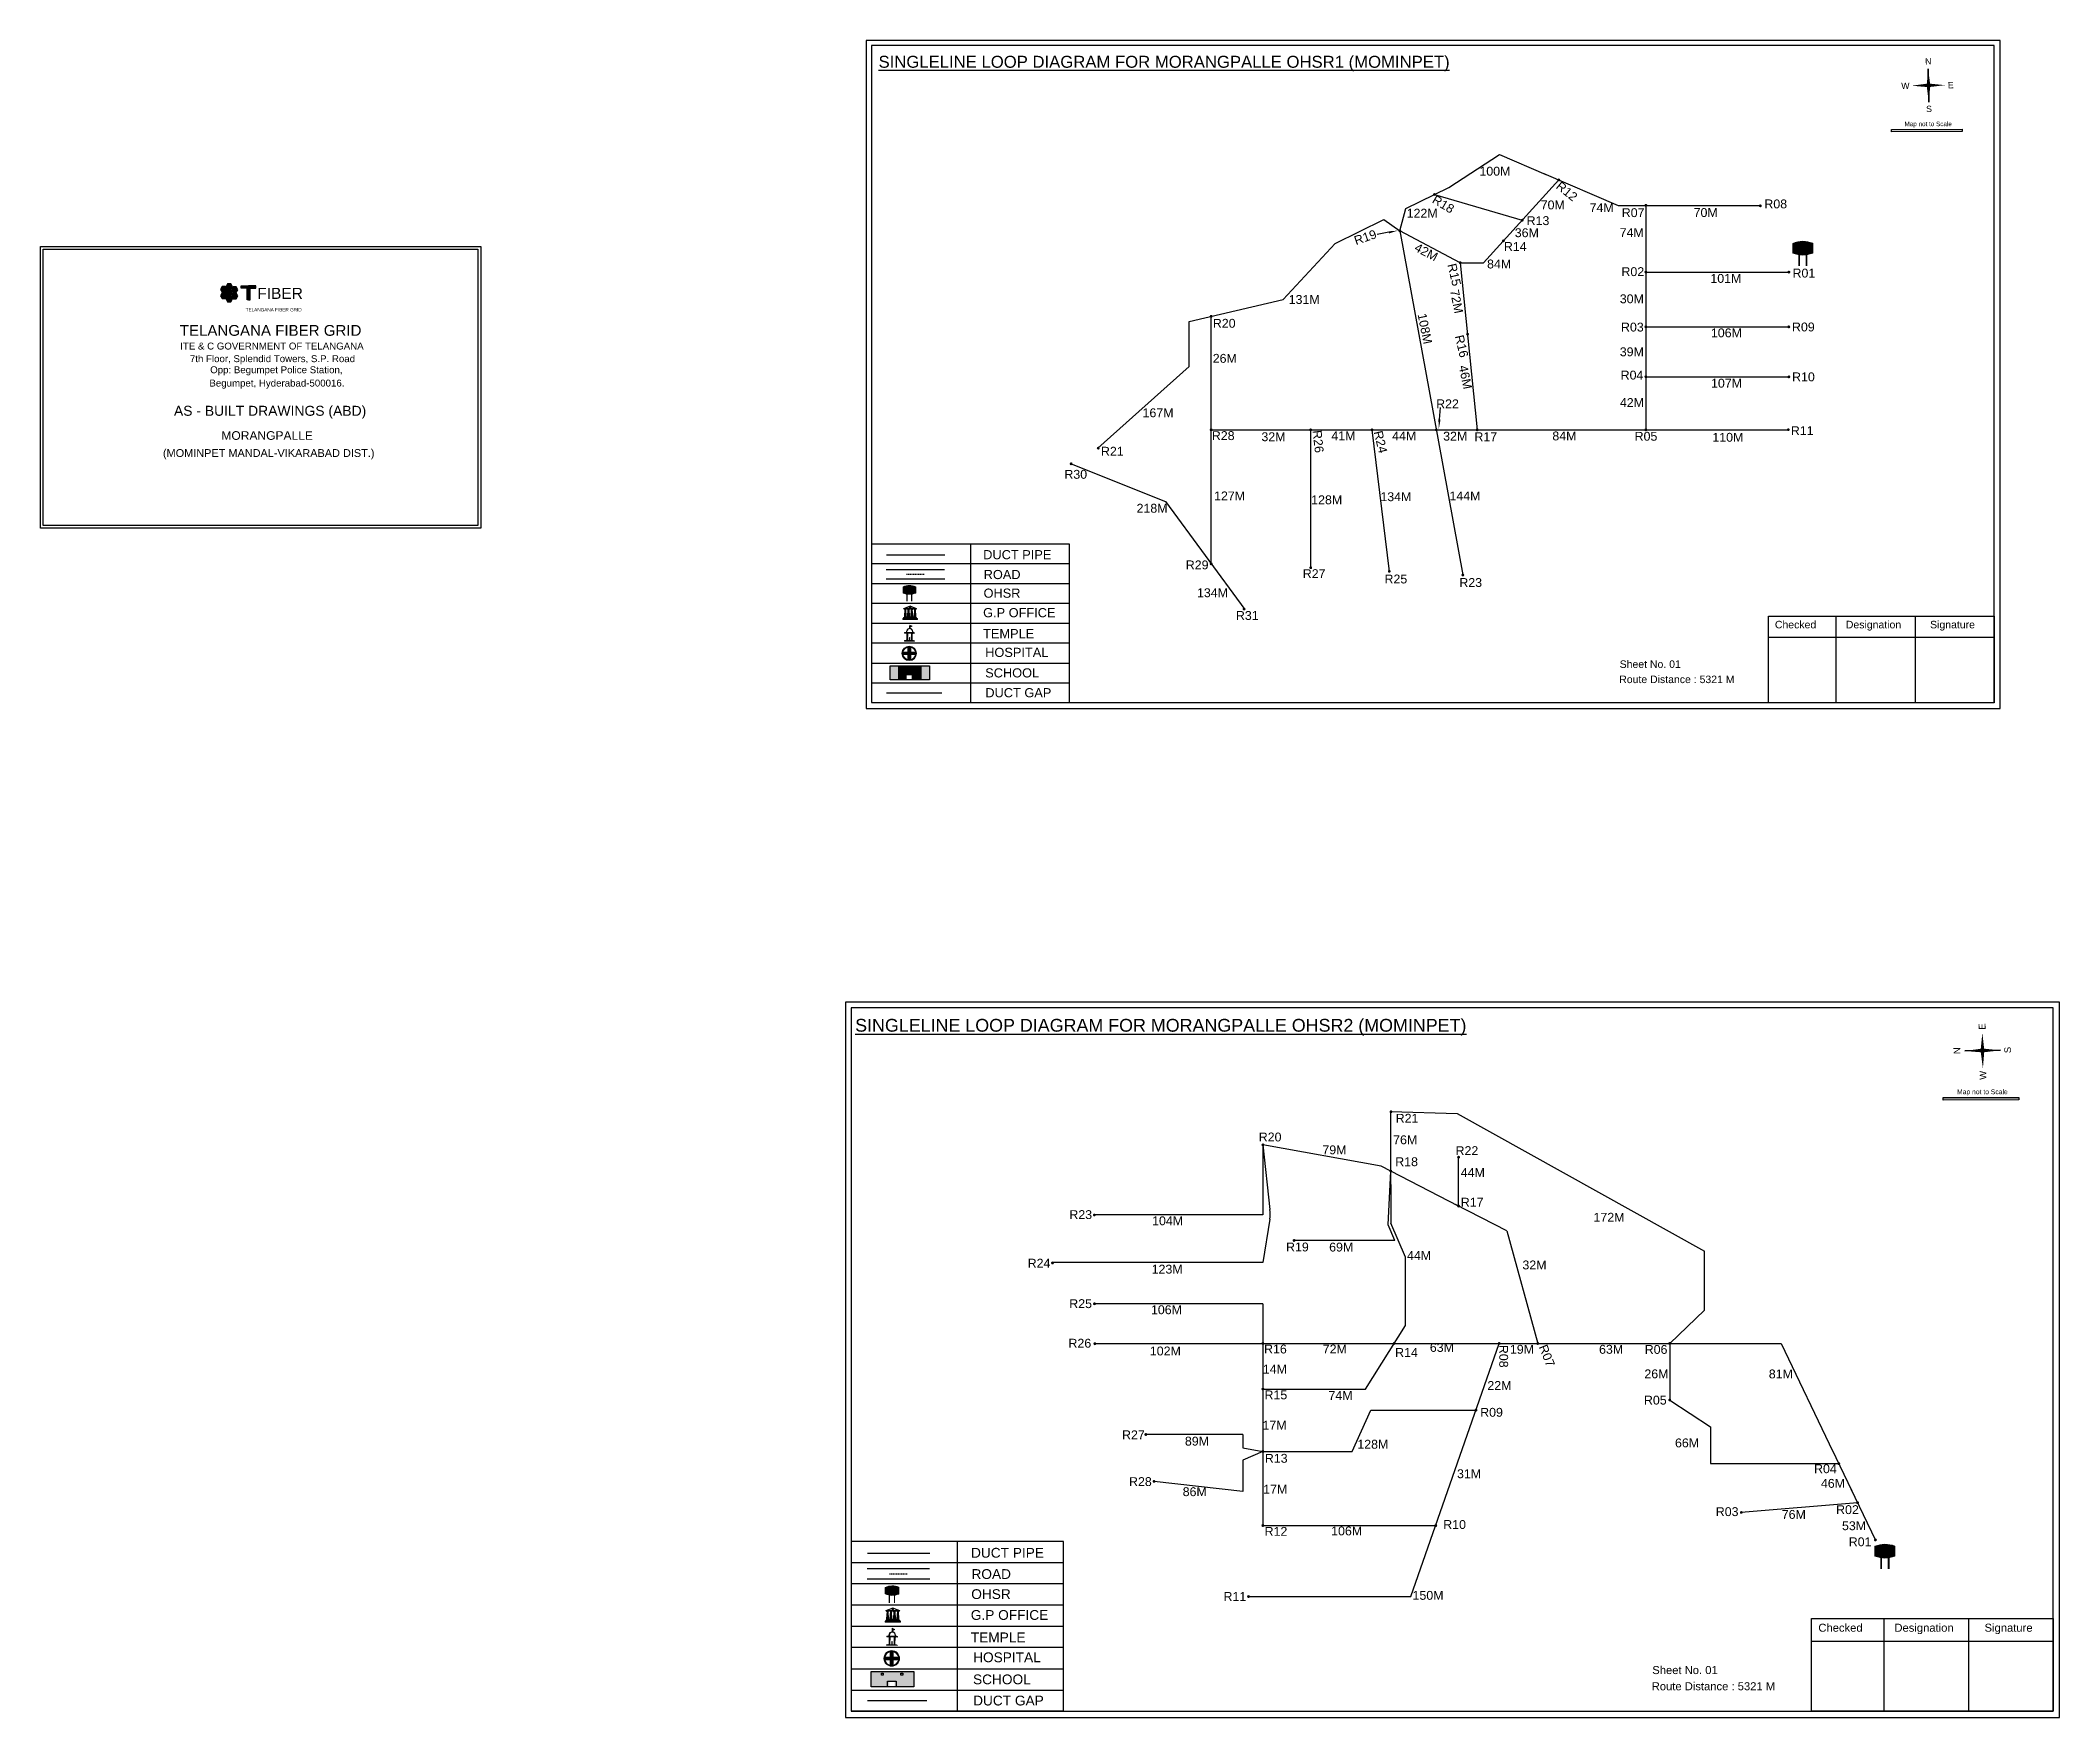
# Model space of a CAD drawing. Header units: inches. Extents: x 857 to 9621, y 2149 to 3662.
# Drawn here: x 857 to 2678, y 2149 to 3662 of the extents above; entities that cross this region are included whole.
import ezdxf
from ezdxf.enums import TextEntityAlignment as Align

# ---------------------------------------------------------------- set-up
doc = ezdxf.new("R2010")
doc.units = ezdxf.units.IN
doc.header["$MEASUREMENT"] = 0
doc.linetypes.add('DASHEDX2', pattern=[1.5, 1, -0.5])
for name, color, linetype in [('Asbuilt_title', 7, 'Continuous'), ('LANDMARK', 7, 'Continuous'), ('OHT', 7, 'Continuous'), ('pipe line', 5, 'Continuous'), ('ROW', 5, 'Continuous')]:
    doc.layers.add(name, color=color, linetype=linetype)
doc.styles.add('200', font='swisse.ttf')
doc.styles.get("Standard").update_dxf_attribs({"font": 'arial.ttf'})

msp = doc.modelspace()

# ---------------------------------------------------------------- texts
at = {"color": 242, "true_color": 0xcd2027}
for s, height, p in [('%%USINGLELINE LOOP DIAGRAM FOR MORANGPALLE OHSR1 (MOMINPET)', 10.773, (1612.6, 3637.1)), ('%%USINGLELINE LOOP DIAGRAM FOR MORANGPALLE OHSR2 (MOMINPET)', 11.531, (1591.5, 2767.7))]:
    msp.add_text(s, height=height, dxfattribs=at).set_placement(p)
for s, height, rotation, p in [('N', 5.69, 1.0063, (2556.5, 3640)), ('E', 5.69, 1.0063, (2577, 3618.6)), ('W', 5.69, 1.0063, (2535, 3617.9)), ('S', 5.69, 1.0063, (2557.4, 3597.1)), ('R12', 8, 320.9398, (2222.9, 3529)), ('R18', 8, 329.3303, (2111.1, 3515.8)), ('R19', 8, 19.1, (2043.2, 3477.1)), ('42M', 8, 332.131, (2095.1, 3472.4)), ('R15', 8, 283.3246, (2125.6, 3459.5)), ('72M', 8, 281.4404, (2127.9, 3436.2)), ('108M', 8, 281.4404, (2098.7, 3414.7)), ('R16', 8, 283.3246, (2132.3, 3395)), ('46M', 8, 281.4404, (2135.9, 3367.9)), ('R26', 8, 275.9131, (2004.1, 3309.8)), ('R24', 8, 283.6585, (2059.1, 3308.6)), ('E', 6.09, 91.0063, (2611, 2769.5)), ('N', 6.09, 91.0063, (2588.2, 2747.5)), ('S', 6.09, 91.0063, (2634, 2748.4)), ('W', 6.09, 91.0063, (2611.8, 2724.4)), ('R08', 8, 270, (2172.4, 2485.2)), ('R07', 8, 291.6982, (2207.9, 2483.5))]:
    msp.add_text(s, height=height, rotation=rotation).set_placement(p)
for s, height, p in [('Map not to Scale', 4.071, (2537.9, 3584.4)), ('100M', 8, (2154.5, 3539.8)), ('70M', 8, (2209.8, 3509.4)), ('74M', 8, (2253.9, 3506.9)), ('R08', 8, (2411.5, 3510.3)), ('122M', 8, (2088.9, 3501.9)), ('R13', 8, (2197.1, 3495.2)), ('R07', 8, (2282.9, 3502.4)), ('70M', 8, (2347.7, 3502.5)), ('R14', 8, (2176.6, 3471.9)), ('36M', 8, (2186.4, 3484.3)), ('74M', 8, (2281, 3484.4)), ('84M', 8, (2161.4, 3456.1)), ('R02', 8, (2282.6, 3449.2)), ('101M', 8, (2362.8, 3443.1)), ('R01', 8, (2436.9, 3447.9)), ('131M', 8, (1982.5, 3424.1)), ('30M', 8, (2281.1, 3424.7)), ('R20', 8, (1914.1, 3402.6)), ('R03', 8, (2282.2, 3399.2)), ('R09', 8, (2436.4, 3399.3)), ('106M', 8, (2363.3, 3394)), ('26M', 8, (1914, 3371)), ('39M', 8, (2281.1, 3376.9)), ('R04', 8, (2281.9, 3355.9)), ('107M', 8, (2363.4, 3348.6)), ('R10', 8, (2436.5, 3354.3)), ('R22', 8, (2115.5, 3330)), ('42M', 8, (2281.2, 3331.1)), ('167M', 8, (1850.7, 3321.9)), ('R28', 8, (1913.2, 3301.3)), ('32M', 8, (1957.9, 3300.3)), ('41M', 8, (2021, 3301.2)), ('44M', 8, (2075.8, 3301)), ('32M', 8, (2121.8, 3300.8)), ('R17', 8, (2150, 3300.3)), ('84M', 8, (2220.3, 3301)), ('R05', 8, (2294.5, 3300.7)), ('110M', 8, (2364.6, 3299.8)), ('R11', 8, (2435.4, 3305.8)), ('R21', 8, (1813.2, 3287.2)), ('R30', 8, (1780.2, 3266.4)), ('218M', 8, (1845.3, 3235.8)), ('127M', 8, (1915.2, 3246.9)), ('128M', 8, (2002.8, 3243.4)), ('134M', 8, (2065.2, 3246.2)), ('144M', 8, (2127.5, 3246.9)), ('DUCT PIPE', 8.25, (1707, 3193.8)), ('R29', 8, (1889.7, 3184.7)), ('ROAD ', 8.25, (1707.4, 3175.9)), ('R27', 8, (1995.2, 3176.8)), ('R25', 8, (2068.9, 3172)), ('R23', 8, (2136.4, 3168.8)), ('OHSR', 8.25, (1707.3, 3159.1)), ('134M', 8, (1899.8, 3159.6)), ('G.P OFFICE', 8.25, (1706.9, 3141.5)), ('R31', 8, (1934.9, 3139.1)), ('Checked', 6.76, (2421, 3131.5)), ('Designation', 6.764, (2485, 3131.5)), ('Signature', 6.76, (2561, 3131.5)), ('TEMPLE', 8.25, (1706.9, 3122.6)), ('HOSPITAL', 8.25, (1708.8, 3105.7)), ('Sheet No. 01', 6.764, (2281, 3095.8)), ('SCHOOL', 8.25, (1708.8, 3087.2)), ('Route Distance : 5321 M', 6.764, (2280.6, 3082.1)), ('DUCT GAP', 8.25, (1708.9, 3069.3)), ('Map not to Scale', 4.357, (2585.3, 2711.3)), ('R21', 8, (2079, 2685.6)), ('R20', 8, (1955.5, 2668.7)), ('79M', 8, (2012.9, 2657.1)), ('76M', 8, (2076.7, 2666.2)), ('R22', 8, (2133, 2656.4)), ('R18', 8, (2078.6, 2646.4)), ('44M', 8, (2137.7, 2636.7)), ('R23', 8, (1784.7, 2598.7)), ('R17', 8, (2137.7, 2609.9)), ('172M', 8, (2257.4, 2596.3)), ('104M', 8, (1859.3, 2593.1)), ('R19', 8, (1980.1, 2569.5)), ('69M', 8, (2019, 2569.4)), ('44M', 8, (2089.2, 2561.8)), ('R24', 8, (1747.1, 2554.9)), ('123M', 8, (1858.9, 2549.5)), ('32M', 8, (2193.3, 2553.3)), ('R25', 8, (1784.6, 2518.4)), ('106M', 8, (1858.3, 2512.9)), ('R26', 8, (1783.9, 2482.7)), ('102M', 8, (1857.3, 2475.7)), ('R16', 8, (1960.3, 2477.5)), ('72M', 8, (2013.2, 2477.5)), ('R14', 8, (2078.5, 2474.4)), ('63M', 8, (2109.8, 2478.9)), ('19M', 8, (2182, 2477.2)), ('63M', 8, (2262.4, 2477.2)), ('R06', 8, (2303.6, 2477.1)), ('14M', 8, (1959.2, 2459.4)), ('26M', 8, (2303.3, 2455.1)), ('81M', 8, (2415.5, 2455)), ('R15', 8, (1960.7, 2436.1)), ('74M', 8, (2018.4, 2435.6)), ('22M', 8, (2161.7, 2444.6)), ('R09', 8, (2155.2, 2420.4)), ('R05', 8, (2302.9, 2431.4)), ('R27', 8, (1832.2, 2400.1)), ('17M', 8, (1958.9, 2408.8)), ('89M', 8, (1888.9, 2394.4)), ('R13', 8, (1961, 2378.9)), ('128M', 8, (2044.4, 2391.6)), ('66M', 8, (2330.9, 2392.8)), ('31M', 8, (2134.3, 2365)), ('R04', 8, (2456.3, 2369.5)), ('R28', 8, (1838.5, 2357.9)), ('86M', 8, (1886.9, 2348.8)), ('17M', 8, (1959.5, 2351)), ('46M', 8, (2462.5, 2356.3)), ('R03', 8, (2367.7, 2330.8)), ('76M', 8, (2427.2, 2328.3)), ('R02', 8, (2476.2, 2332.6)), ('R12', 8, (1960.8, 2313)), ('106M', 8, (2020.8, 2313.4)), ('R10', 8, (2121.9, 2319.2)), ('53M', 8, (2481.5, 2318.1)), ('DUCT PIPE', 8.83, (1696, 2293.3)), ('R01', 8, (2487.6, 2303.6)), ('ROAD ', 8.83, (1696.4, 2274.1)), ('OHSR', 8.83, (1696.2, 2256)), ('R11', 8, (1923.7, 2254.3)), ('150M', 8, (2094.2, 2255.3)), ('G.P OFFICE', 8.83, (1695.8, 2237.2)), ('TEMPLE', 8.83, (1695.8, 2217)), ('Checked', 7.24, (2460.2, 2226.5)), ('Designation', 7.24, (2528.8, 2226.5)), ('Signature', 7.24, (2610.1, 2226.5)), ('HOSPITAL', 8.83, (1697.9, 2199)), ('SCHOOL', 8.83, (1697.8, 2179.1)), ('Sheet No. 01', 7.24, (2310.4, 2188.3)), ('DUCT GAP', 8.83, (1697.9, 2160)), ('Route Distance : 5321 M', 7.24, (2309.9, 2173.7))]:
    msp.add_text(s, height=height).set_placement(p)
at = {"color": 18, "true_color": 0x000000}
msp.add_text('FIBER', height=10, dxfattribs=at).set_placement((1052.3, 3428.6))
at = {"color": 252, "true_color": 0x939598}
msp.add_text('TELANGANA FIBER GRID', height=3, dxfattribs=at).set_placement((1041.8, 3417.3))
at = {"layer": 'ROW', "color": 5, "style": '200'}
for s, height, p in [(' TELANGANA FIBER GRID', 9.728, (1062.4, 3400.2)), ('ITE & C GOVERNMENT OF TELANGANA', 6.25, (1065.5, 3386.1)), ('7th Floor, Splendid Towers, S.P. Road', 6.25, (1066, 3374.7)), ('Begumpet, Hyderabad-500016.', 6.25, (1070, 3352.7)), ('Opp: Begumpet Police Station,', 6.25, (1069.5, 3364.7))]:
    msp.add_text(s, height=height, dxfattribs=at).set_placement(p, align=Align.MIDDLE_CENTER)
at = {"layer": 'ROW', "color": 6, "style": '200'}
msp.add_text('AS - BUILT DRAWINGS (ABD) ', height=8.975, dxfattribs=at).set_placement((1065.6, 3327.7), align=Align.MIDDLE_CENTER)
at = {"layer": 'ROW', "color": 1, "style": '200'}
for s, height, p in [('MORANGPALLE', 7.762, (1061.2, 3305.4)), ('(MOMINPET MANDAL-VIKARABAD DIST.)', 7.043, (1062.6, 3289.6))]:
    msp.add_text(s, height=height, dxfattribs=at).set_placement(p, align=Align.MIDDLE_CENTER)

# ---------------------------------------------------------------- blocks, each defined once
blk = doc.blocks.new('OHT')
at = {"linetype": 'Continuous', "lineweight": 0, "true_color": 0x0ffffc}
blk.add_hatch(color=4, dxfattribs=at).paths.add_polyline_path([(0.012, 1), (0, 1, 0.101323), (-0.4, 0.916), (-0.4, 0.525, 0.194075), (0.399, 0.521), (0.399, 0.921, 0.097877)])
at = {"color": 4, "linetype": 'Continuous', "lineweight": 0, "true_color": 0x0ffffc, "flags": 128}
for points in [[(-0.4, 0.525), (-0.4, 0.916)], [(0.399, 0.521), (0.399, 0.921)]]:
    blk.add_lwpolyline(points, dxfattribs=at)
at = {"color": 4, "linetype": 'Continuous', "lineweight": 0, "true_color": 0x0ffffc, "const_width": 0.075, "flags": 128}
for points in [[(-0.15, 0), (-0.15, 0.475)], [(0.15, 0), (0.15, 0.473)]]:
    blk.add_lwpolyline(points, dxfattribs=at)
at = {"color": 4, "linetype": 'Continuous', "lineweight": 0, "true_color": 0x0ffffc}
for centre, radius, start, end in [((0.006, -0.019), 1.019, 67.31091, 113.47108), ((0.004, 1.513), 1.068, 247.76824, 291.70073)]:
    blk.add_arc(centre, radius, start, end, dxfattribs=at)
blk = doc.blocks.new('Government_Office')
at = {"linetype": 'Continuous', "lineweight": 0, "true_color": 0xff0000}
for points in [[(-0.5, 0.05), (0.5, 0.05), (0.5, 0), (-0.5, 0)], [(-0.45, 0.08), (-0.45, 0.12), (0.45, 0.12), (0.45, 0.08)], [(-0.4, 0.14), (-0.4, 0.18), (0.4, 0.18), (0.4, 0.14)]]:
    blk.add_hatch(color=1, dxfattribs=at).paths.add_polyline_path(points)
h = blk.add_hatch(color=1, dxfattribs=at)
h.paths.add_polyline_path([(0.44, 0.72), (0.45, 0.75), (0, 0.93), (-0.45, 0.75), (-0.44, 0.72)])
h.paths.add_polyline_path([(0.36, 0.75), (-0.36, 0.75), (0, 0.9)], flags=16)
h.paths.add_polyline_path([(0, 0.78, -1), (0, 0.87, -1)], flags=0)
h = blk.add_hatch(color=1, dxfattribs=at)
edge = h.paths.add_edge_path()
edge.add_line((-0.27, 0.2), (-0.3, 0.68))
edge.add_line((-0.3, 0.68), (-0.29, 0.68))
edge.add_arc((-0.28, 0.69), 0.0176, 225.304, 441.5659)
edge.add_line((-0.28, 0.7), (-0.39, 0.7))
edge.add_arc((-0.39, 0.69), 0.0176, 98.4341, 314.696)
edge.add_line((-0.38, 0.68), (-0.37, 0.68))
edge.add_line((-0.37, 0.68), (-0.4, 0.2))
edge.add_line((-0.4, 0.2), (-0.27, 0.2))
h = blk.add_hatch(color=1, dxfattribs=at)
edge = h.paths.add_edge_path()
edge.add_line((-0.05, 0.2), (-0.07, 0.68))
edge.add_line((-0.07, 0.68), (-0.07, 0.68))
edge.add_arc((-0.05, 0.69), 0.0176, 225.304, 441.5659)
edge.add_line((-0.05, 0.7), (-0.17, 0.7))
edge.add_arc((-0.17, 0.69), 0.0176, 98.4341, 314.696)
edge.add_line((-0.16, 0.68), (-0.15, 0.68))
edge.add_line((-0.15, 0.68), (-0.18, 0.2))
edge.add_line((-0.18, 0.2), (-0.05, 0.2))
h = blk.add_hatch(color=1, dxfattribs=at)
edge = h.paths.add_edge_path()
edge.add_arc((0, 0.83), 0.0467, 90, 270)
edge.add_arc((0, 0.83), 0.0467, 270, 450)
h = blk.add_hatch(color=1, dxfattribs=at)
edge = h.paths.add_edge_path()
edge.add_line((0.18, 0.2), (0.15, 0.68))
edge.add_line((0.15, 0.68), (0.16, 0.68))
edge.add_arc((0.17, 0.69), 0.0176, 225.304, 441.5659)
edge.add_line((0.17, 0.7), (0.05, 0.7))
edge.add_arc((0.05, 0.69), 0.0176, 98.4341, 314.696)
edge.add_line((0.07, 0.68), (0.07, 0.68))
edge.add_line((0.07, 0.68), (0.05, 0.2))
edge.add_line((0.05, 0.2), (0.18, 0.2))
h = blk.add_hatch(color=1, dxfattribs=at)
edge = h.paths.add_edge_path()
edge.add_line((0.4, 0.2), (0.37, 0.68))
edge.add_line((0.37, 0.68), (0.38, 0.68))
edge.add_arc((0.39, 0.69), 0.0176, 225.304, 441.5659)
edge.add_line((0.4, 0.7), (0.28, 0.7))
edge.add_arc((0.28, 0.69), 0.0176, 98.4341, 314.696)
edge.add_line((0.29, 0.68), (0.3, 0.68))
edge.add_line((0.3, 0.68), (0.27, 0.2))
edge.add_line((0.27, 0.2), (0.4, 0.2))
at = {"color": 1, "linetype": 'Continuous', "lineweight": 0, "true_color": 0xff0000, "flags": 128}
for points in [[(-0.5, 0.05), (0.5, 0.05), (0.5, 0), (-0.5, 0)], [(-0.45, 0.75), (-0.44, 0.72), (0.44, 0.72), (0.45, 0.75), (0, 0.93)], [(-0.45, 0.08), (-0.45, 0.12), (0.45, 0.12), (0.45, 0.08)], [(-0.4, 0.14), (-0.4, 0.18), (0.4, 0.18), (0.4, 0.14)], [(-0.36, 0.75), (0.36, 0.75), (0, 0.9)]]:
    blk.add_lwpolyline(points, close=True, dxfattribs=at)
for points in [[(-0.27, 0.2), (-0.3, 0.68), (-0.29, 0.68, 1.379694), (-0.28, 0.7), (-0.39, 0.7, 1.379694), (-0.38, 0.68), (-0.37, 0.68), (-0.4, 0.2)], [(-0.05, 0.2), (-0.07, 0.68), (-0.07, 0.68, 1.379694), (-0.05, 0.7), (-0.17, 0.7, 1.379694), (-0.16, 0.68), (-0.15, 0.68), (-0.18, 0.2)], [(0, 0.87, 1), (0, 0.78, 1)], [(0.18, 0.2), (0.15, 0.68), (0.16, 0.68, 1.379694), (0.17, 0.7), (0.05, 0.7, 1.379694), (0.07, 0.68), (0.07, 0.68), (0.05, 0.2)], [(0.4, 0.2), (0.37, 0.68), (0.38, 0.68, 1.379694), (0.4, 0.7), (0.28, 0.7, 1.379694), (0.29, 0.68), (0.3, 0.68), (0.27, 0.2)]]:
    blk.add_lwpolyline(points, format="xyb", close=True, dxfattribs=at)
blk = doc.blocks.new('Temple')
at = {"linetype": 'Continuous', "lineweight": 0, "true_color": 0xff0000}
h = blk.add_hatch(color=1, dxfattribs=at)
edge = h.paths.add_edge_path()
edge.add_line((0.17, 0.49), (0.22, 0.49))
edge.add_line((0.22, 0.49), (0.22, 0.5))
edge.add_line((0.22, 0.5), (0.31, 0.5))
edge.add_line((0.31, 0.5), (0.31, 0.53))
edge.add_line((0.31, 0.53), (0.26, 0.53))
edge.add_line((0.26, 0.53), (0.26, 0.54))
edge.add_line((0.26, 0.54), (0.2, 0.54))
edge.add_spline(control_points=[(0.2, 0.54), (0.2, 0.59), (0.19, 0.64), (0.14, 0.74), (0.09, 0.79), (0.03, 0.8), (0.02, 0.81), (0.01, 0.81)], knot_values=[4.712389, 4.712389, 4.712389, 4.712389, 5.278166, 5.278166, 6.117402, 6.117402, 6.223801, 6.223801, 6.223801, 6.223801], degree=3, periodic=0)
edge.add_line((0.01, 0.81), (0.01, 0.79))
edge.add_line((0.01, 0.79), (-0.01, 0.79))
edge.add_line((-0.01, 0.79), (-0.01, 0.81))
edge.add_spline(control_points=[(-0.01, 0.81), (-0.05, 0.8), (-0.1, 0.78), (-0.17, 0.7), (-0.2, 0.63), (-0.2, 0.55), (-0.2, 0.55), (-0.2, 0.54)], knot_values=[6.343965, 6.343965, 6.343965, 6.343965, 6.956638, 6.956638, 7.795874, 7.795874, 7.853982, 7.853982, 7.853982, 7.853982], degree=3, periodic=0)
edge.add_line((-0.2, 0.54), (-0.26, 0.54))
edge.add_line((-0.26, 0.54), (-0.26, 0.53))
edge.add_line((-0.26, 0.53), (-0.31, 0.53))
edge.add_line((-0.31, 0.53), (-0.31, 0.5))
edge.add_line((-0.31, 0.5), (-0.22, 0.5))
edge.add_line((-0.22, 0.5), (-0.22, 0.49))
edge.add_line((-0.22, 0.49), (-0.17, 0.49))
edge.add_line((-0.17, 0.49), (-0.17, 0.07))
edge.add_arc((-0.2, 0.07), 0.03, -90, 0, ccw=False)
edge.add_line((-0.2, 0.04), (-0.26, 0.04))
edge.add_line((-0.26, 0.04), (-0.26, 0.03))
edge.add_line((-0.26, 0.03), (-0.31, 0.03))
edge.add_line((-0.31, 0.03), (-0.31, 0))
edge.add_line((-0.31, 0), (0.31, 0))
edge.add_line((0.31, 0), (0.31, 0.03))
edge.add_line((0.31, 0.03), (0.26, 0.03))
edge.add_line((0.26, 0.03), (0.26, 0.04))
edge.add_line((0.26, 0.04), (0.2, 0.04))
edge.add_arc((0.2, 0.07), 0.03, 180, 270, ccw=False)
edge.add_line((0.17, 0.07), (0.17, 0.49))
h.paths.add_polyline_path([(0.12, 0.07, -0.414214), (0.1, 0.04), (0.05, 0.04), (0.05, 0.03), (-0.05, 0.03), (-0.05, 0.04), (-0.1, 0.04, -0.414214), (-0.12, 0.07), (-0.12, 0.5), (0.12, 0.5)], flags=16)
edge = h.paths.add_edge_path(flags=16)
edge.add_ellipse((0, 0.54), major_axis=(0, 0.242), ratio=0.722808, start_angle=270, end_angle=450, ccw=False)
edge.add_line((0.17, 0.54), (-0.17, 0.54))
h.paths.add_polyline_path([(0.01, 0.23), (0.01, 0.07), (-0.01, 0.07), (-0.01, 0.23)], flags=0)
at = {"linetype": 'Continuous', "lineweight": 0, "true_color": 0xe66000}
blk.add_hatch(color=32, dxfattribs=at).paths.add_polyline_path([(-0.01, 1), (0.15, 0.93), (0, 0.85)])
at = {"linetype": 'Continuous', "lineweight": 0, "true_color": 0xff0000}
h = blk.add_hatch(color=1, dxfattribs=at)
edge = h.paths.add_edge_path()
edge.add_line((0.01, 0.86), (0, 0.85))
edge.add_line((0, 0.85), (0, 0.93))
edge.add_line((0, 0.93), (-0.01, 0.93))
edge.add_line((-0.01, 0.93), (-0.01, 0.81))
edge.add_spline(control_points=[(-0.01, 0.81), (0, 0.81), (0, 0.81), (0.01, 0.81)], knot_values=[6.223801, 6.223801, 6.223801, 6.223801, 6.343965, 6.343965, 6.343965, 6.343965], degree=3, periodic=0)
edge.add_line((0.01, 0.81), (0.01, 0.86))
h = blk.add_hatch(color=1, dxfattribs=at)
edge = h.paths.add_edge_path()
edge.add_line((0.01, 0.79), (0.01, 0.81))
edge.add_spline(control_points=[(0.01, 0.81), (0, 0.81), (0, 0.81), (-0.01, 0.81)], knot_values=[6.223801, 6.223801, 6.223801, 6.223801, 6.343965, 6.343965, 6.343965, 6.343965], degree=3, periodic=0)
edge.add_line((-0.01, 0.81), (-0.01, 0.79))
edge.add_line((-0.01, 0.79), (0.01, 0.79))
at = {"color": 1, "linetype": 'Continuous', "lineweight": 0, "true_color": 0xff0000, "flags": 128}
blk.add_lwpolyline([(0.2, 0.54), (0.26, 0.54), (0.26, 0.53), (0.31, 0.53), (0.31, 0.5), (0.22, 0.5), (0.22, 0.49), (0.17, 0.49), (0.17, 0.07, 0.414214), (0.2, 0.04), (0.26, 0.04), (0.26, 0.03), (0.31, 0.03), (0.31, 0), (-0.31, 0), (-0.31, 0.03), (-0.26, 0.03), (-0.26, 0.04), (-0.2, 0.04, 0.414214), (-0.17, 0.07), (-0.17, 0.49), (-0.22, 0.49), (-0.22, 0.5), (-0.31, 0.5), (-0.31, 0.53), (-0.26, 0.53), (-0.26, 0.54), (-0.2, 0.54)], format="xyb", dxfattribs=at)
blk.add_lwpolyline([(-0.17, 0.54), (0.17, 0.54)], dxfattribs=at)
blk.add_lwpolyline([(0.12, 0.5), (0.12, 0.07, -0.414214), (0.1, 0.04), (0.05, 0.04), (0.05, 0.03), (-0.05, 0.03), (-0.05, 0.04), (-0.1, 0.04, -0.414214), (-0.12, 0.07), (-0.12, 0.5)], format="xyb", close=True, dxfattribs=at)
at = {"color": 32, "linetype": 'Continuous', "lineweight": 0, "true_color": 0xe66000, "flags": 128}
blk.add_lwpolyline([(-0.01, 1), (0.15, 0.93), (0, 0.85), (-0.01, 1)], dxfattribs=at)
at = {"color": 1, "linetype": 'Continuous', "lineweight": 0, "true_color": 0xff0000, "flags": 128}
for points in [[(0.01, 0.93), (-0.01, 0.93), (-0.01, 0.79), (0.01, 0.79)], [(0.01, 0.23), (-0.01, 0.23), (-0.01, 0.07), (0.01, 0.07)]]:
    blk.add_lwpolyline(points, close=True, dxfattribs=at)
at = {"color": 1, "linetype": 'Continuous', "lineweight": 0, "true_color": 0xff0000}
blk.add_ellipse((0, 0.54), major_axis=(0, 0.242), ratio=0.722808, start_param=4.712389, end_param=7.853982, dxfattribs=at)
blk.add_open_spline([(0.2, 0.54), (0.2, 0.59), (0.19, 0.64), (0.14, 0.74), (0.09, 0.79), (-0.02, 0.82), (-0.08, 0.79), (-0.17, 0.7), (-0.2, 0.63), (-0.2, 0.55), (-0.2, 0.55), (-0.2, 0.54)], degree=3, knots=[4.712389, 4.712389, 4.712389, 4.712389, 5.278166, 5.278166, 6.117402, 6.117402, 6.956638, 6.956638, 7.795874, 7.795874, 7.853982, 7.853982, 7.853982, 7.853982], dxfattribs=at)
blk = doc.blocks.new('*U33')
at = {"color": 0, "linetype": 'DASHEDX2', "transparency": 16777216}
blk.add_line((-8.2, 0), (8, 0), dxfattribs=at)
blk = doc.blocks.new('Hospital')
at = {"linetype": 'Continuous', "lineweight": 0, "true_color": 0x000000}
h = blk.add_hatch(color=18, dxfattribs=at)
h.paths.add_polyline_path([(-0.5, 0, 1), (0.5, 0, 1)])
h.paths.add_polyline_path([(0.45, 0, -1), (-0.45, 0, -1)], flags=16)
at = {"linetype": 'Continuous', "true_color": 0xff0000}
blk.add_hatch(color=1, dxfattribs=at).paths.add_polyline_path([(-0.39, 0.08), (-0.08, 0.08), (-0.08, 0.39), (0.08, 0.39), (0.08, 0.08), (0.39, 0.08), (0.39, -0.08), (0.08, -0.08), (0.08, -0.39), (-0.08, -0.39), (-0.08, -0.08), (-0.39, -0.08)])
at = {"color": 1, "linetype": 'Continuous', "true_color": 0xff0000, "flags": 128}
blk.add_lwpolyline([(-0.39, 0.08), (-0.08, 0.08), (-0.08, 0.39), (0.08, 0.39), (0.08, 0.08), (0.39, 0.08), (0.39, -0.08), (0.08, -0.08), (0.08, -0.39), (-0.08, -0.39), (-0.08, -0.08), (-0.39, -0.08)], close=True, dxfattribs=at)
at = {"color": 18, "linetype": 'Continuous', "lineweight": 0, "true_color": 0x000000}
for radius in [0.5, 0.446]:
    blk.add_circle((0, 0), radius, dxfattribs=at)
blk = doc.blocks.new('*U34')
at = {"color": 0, "linetype": 'DASHEDX2', "transparency": 16777216}
blk.add_line((-8.2, 0), (8, 0), dxfattribs=at)

# ---------------------------------------------------------------- hatches: boundary and pattern name
at = {"true_color": 0x0093dd}
h = msp.add_hatch(color=142, dxfattribs=at)
h.dxf.hatch_style = 1
h.paths.add_polyline_path([(2526.2, 3581.5), (2526.2, 3579.4), (2590, 3579.5), (2590, 3581.6)])
at = {"ltscale": 0.5}
h = msp.add_hatch(color=5, dxfattribs=at)
h.dxf.hatch_style = 1
h.paths.add_polyline_path([(2227.5, 3535.9, 1), (2224.8, 3535.9, 1)])
h = msp.add_hatch(color=5, dxfattribs=at)
h.dxf.hatch_style = 1
h.paths.add_polyline_path([(2115.2, 3522.8, 1), (2112.6, 3522.8, 1)])
h = msp.add_hatch(color=5, dxfattribs=at)
h.dxf.hatch_style = 1
h.paths.add_polyline_path([(2194.5, 3499.6, 1), (2191.8, 3499.6, 1)])
h = msp.add_hatch(color=5, dxfattribs=at)
h.dxf.hatch_style = 1
h.paths.add_polyline_path([(2306, 3513, 1), (2303.3, 3513, 1)])
h = msp.add_hatch(color=5, dxfattribs=at)
h.dxf.hatch_style = 1
h.paths.add_polyline_path([(2409.2, 3512.6, 1), (2406.5, 3512.6, 1)])
h = msp.add_hatch(color=5, dxfattribs=at)
h.dxf.hatch_style = 1
h.paths.add_polyline_path([(2084.2, 3489.9, 1), (2081.5, 3489.9, 1)])
h = msp.add_hatch(color=5, dxfattribs=at)
h.dxf.hatch_style = 1
h.paths.add_polyline_path([(2177.5, 3481, 1), (2174.8, 3481, 1)])
h = msp.add_hatch(color=5, dxfattribs=at)
h.dxf.hatch_style = 1
h.paths.add_polyline_path([(2138.6, 3461.3, 1), (2135.9, 3461.3, 1)])
h = msp.add_hatch(color=256)
h.set_gradient(color1=(102, 0, 204), color2=(102, 0, 204), tint=1)
h.paths.add_polyline_path([(1028.4, 3431.7), (1029.8, 3434.1), (1028.4, 3436.6), (1025.5, 3436.6), (1024.1, 3434.2), (1025.5, 3431.7)])
h.paths.add_polyline_path([(1028.4, 3437.2), (1029.8, 3439.6), (1028.4, 3442.1), (1025.5, 3442.1), (1024.1, 3439.7), (1025.5, 3437.2)])
h.paths.add_polyline_path([(1019.2, 3437.2), (1020.6, 3434.7), (1023.5, 3434.7), (1024.9, 3437.2), (1023.5, 3439.7), (1020.6, 3439.7)])
h.paths.add_polyline_path([(1020.6, 3429), (1023.5, 3429), (1024.9, 3431.5), (1023.5, 3434), (1020.6, 3434), (1019.2, 3431.5)])
h.paths.add_polyline_path([(1024.1, 3428.6), (1025.5, 3426.1), (1028.4, 3426.1), (1029.9, 3428.6), (1028.4, 3431.1), (1025.6, 3431.1)])
h.paths.add_polyline_path([(1030.4, 3428.8), (1033.3, 3428.8), (1034.7, 3431.3), (1033.3, 3433.8), (1030.4, 3433.8), (1029, 3431.3)])
h.paths.add_polyline_path([(1033.3, 3439.4), (1030.4, 3439.4), (1029, 3436.9), (1030.4, 3434.4), (1033.3, 3434.4), (1034.7, 3436.9)])
h = msp.add_hatch(color=5, dxfattribs=at)
h.dxf.hatch_style = 1
h.paths.add_polyline_path([(2306, 3452.8, 1), (2303.3, 3452.8, 1)])
h = msp.add_hatch(color=5, dxfattribs=at)
h.dxf.hatch_style = 1
h.paths.add_polyline_path([(2435, 3452.8, 1), (2432.3, 3452.8, 1)])
h = msp.add_hatch(color=256)
h.set_gradient(color1=(102, 0, 204), color2=(102, 0, 204), tint=1)
h.paths.add_polyline_path([(1045.8, 3438.4), (1051, 3438.4), (1051, 3440.5), (1044.5, 3440.5), (1037.9, 3440.5), (1037.9, 3438.4), (1043.2, 3438.4), (1043.2, 3427.9), (1044.5, 3427.9), (1045.8, 3427.9)])
h = msp.add_hatch(color=5, dxfattribs=at)
h.dxf.hatch_style = 1
h.paths.add_polyline_path([(1913.9, 3412.9, 1), (1911.2, 3412.9, 1)])
h = msp.add_hatch(color=5, dxfattribs=at)
h.dxf.hatch_style = 1
h.paths.add_polyline_path([(2145.2, 3396.8, 1), (2142.5, 3396.8, 1)])
h = msp.add_hatch(color=5, dxfattribs=at)
h.dxf.hatch_style = 1
h.paths.add_polyline_path([(2306, 3403.4, 1), (2303.3, 3403.4, 1)])
h = msp.add_hatch(color=5, dxfattribs=at)
h.dxf.hatch_style = 1
h.paths.add_polyline_path([(2434.9, 3403.4, 1), (2432.2, 3403.4, 1)])
h = msp.add_hatch(color=5, dxfattribs=at)
h.dxf.hatch_style = 1
h.paths.add_polyline_path([(2306, 3358.4, 1), (2303.3, 3358.4, 1)])
h = msp.add_hatch(color=5, dxfattribs=at)
h.dxf.hatch_style = 1
h.paths.add_polyline_path([(2435, 3358.3, 1), (2432.3, 3358.3, 1)])
h = msp.add_hatch(color=5, dxfattribs=at)
h.dxf.hatch_style = 1
h.paths.add_polyline_path([(1913.9, 3310.5, 1), (1911.2, 3310.5, 1)])
h = msp.add_hatch(color=5, dxfattribs=at)
h.dxf.hatch_style = 1
h.paths.add_polyline_path([(2003.7, 3310.5, 1), (2001, 3310.5, 1)])
h = msp.add_hatch(color=5, dxfattribs=at)
h.dxf.hatch_style = 1
h.paths.add_polyline_path([(2059, 3310.5, 1), (2056.3, 3310.5, 1)])
h = msp.add_hatch(color=5, dxfattribs=at)
h.dxf.hatch_style = 1
h.paths.add_polyline_path([(2116.9, 3310.5, 1), (2114.3, 3310.5, 1)])
h = msp.add_hatch(color=5, dxfattribs=at)
h.dxf.hatch_style = 1
h.paths.add_polyline_path([(2153.8, 3310.5, 1), (2151.1, 3310.5, 1)])
h = msp.add_hatch(color=5, dxfattribs=at)
h.dxf.hatch_style = 1
h.paths.add_polyline_path([(2306, 3310.5, 1), (2303.3, 3310.5, 1)])
h = msp.add_hatch(color=5, dxfattribs=at)
h.dxf.hatch_style = 1
h.paths.add_polyline_path([(2434.4, 3310.7, 1), (2431.8, 3310.7, 1)])
h = msp.add_hatch(color=5, dxfattribs=at)
h.dxf.hatch_style = 1
h.paths.add_polyline_path([(1787.6, 3279.9, 1), (1784.9, 3279.9, 1)])
h = msp.add_hatch(color=5, dxfattribs=at)
h.dxf.hatch_style = 1
h.paths.add_polyline_path([(1812.1, 3294, 1), (1809.4, 3294, 1)])
h = msp.add_hatch(color=5, dxfattribs=at)
h.dxf.hatch_style = 1
h.paths.add_polyline_path([(1913.9, 3189.7, 1), (1911.2, 3189.7, 1)])
h = msp.add_hatch(color=5, dxfattribs=at)
h.dxf.hatch_style = 1
h.paths.add_polyline_path([(2003.7, 3186.2, 1), (2001, 3186.2, 1)])
h = msp.add_hatch(color=5, dxfattribs=at)
h.dxf.hatch_style = 1
h.paths.add_polyline_path([(2074.6, 3182.9, 1), (2071.9, 3182.9, 1)])
h = msp.add_hatch(color=5, dxfattribs=at)
h.dxf.hatch_style = 1
h.paths.add_polyline_path([(2140.9, 3179.6, 1), (2138.2, 3179.6, 1)])
h = msp.add_hatch(color=5, dxfattribs=at)
h.dxf.hatch_style = 1
h.paths.add_polyline_path([(1943.6, 3148.9, 1), (1940.9, 3148.9, 1)])
at = {"true_color": 0xc8c92d}
h = msp.add_hatch(color=52, dxfattribs=at)
h.dxf.hatch_style = 1
h.paths.add_polyline_path([(1630.1, 3097.8), (1623, 3097.8), (1623, 3085), (1630.1, 3085)])
h.paths.add_polyline_path([(1658.6, 3097.8), (1651.5, 3097.8), (1651.5, 3085), (1658.6, 3085)])
at = {"true_color": 0x293189}
h = msp.add_hatch(color=177, dxfattribs=at)
h.dxf.hatch_style = 1
h.paths.add_polyline_path([(1651.5, 3097.8), (1630.1, 3097.8), (1630.1, 3085), (1638.1, 3085), (1638.1, 3089.2), (1642.6, 3089.2), (1642.6, 3085), (1651.5, 3085)])
h.paths.add_polyline_path([(1633.1, 3094.9), (1631.6, 3094.9), (1631.6, 3096.4), (1633.1, 3096.4)], flags=16)
h.paths.add_polyline_path([(1647.9, 3094.9), (1647.9, 3096.4), (1649.5, 3096.4), (1649.5, 3094.9)], flags=16)
at = {"ltscale": 0.5}
h = msp.add_hatch(color=5, dxfattribs=at)
h.dxf.hatch_style = 1
h.paths.add_polyline_path([(2076.1, 2695.5, 1), (2073.4, 2695.5, 1)])
at = {"true_color": 0x0093dd}
h = msp.add_hatch(color=142, dxfattribs=at)
h.dxf.hatch_style = 1
h.paths.add_polyline_path([(2572.8, 2708.2), (2572.8, 2705.9), (2641.1, 2706.1), (2641.1, 2708.4)])
at = {"ltscale": 0.5}
h = msp.add_hatch(color=5, dxfattribs=at)
h.dxf.hatch_style = 1
h.paths.add_polyline_path([(1960.6, 2665.6, 1), (1957.9, 2665.6, 1)])
h = msp.add_hatch(color=5, dxfattribs=at)
h.dxf.hatch_style = 1
h.paths.add_polyline_path([(2075.9, 2642, 1), (2073.2, 2642, 1)])
h = msp.add_hatch(color=5, dxfattribs=at)
h.dxf.hatch_style = 1
h.paths.add_polyline_path([(2137.1, 2654.5, 1), (2134.4, 2654.5, 1)])
h = msp.add_hatch(color=5, dxfattribs=at)
h.dxf.hatch_style = 1
h.paths.add_polyline_path([(2137.1, 2610.4, 1), (2134.4, 2610.4, 1)])
h = msp.add_hatch(color=5, dxfattribs=at)
h.dxf.hatch_style = 1
h.paths.add_polyline_path([(1808.5, 2602.4, 1), (1805.9, 2602.4, 1)])
h = msp.add_hatch(color=5, dxfattribs=at)
h.dxf.hatch_style = 1
h.paths.add_polyline_path([(1988.7, 2579.4, 1), (1986, 2579.4, 1)])
h = msp.add_hatch(color=5, dxfattribs=at)
h.dxf.hatch_style = 1
h.paths.add_polyline_path([(1770.8, 2559.1, 1), (1768.1, 2559.1, 1)])
h = msp.add_hatch(color=5, dxfattribs=at)
h.dxf.hatch_style = 1
h.paths.add_polyline_path([(1808.7, 2522.3, 1), (1806, 2522.3, 1)])
h = msp.add_hatch(color=5, dxfattribs=at)
h.dxf.hatch_style = 1
h.paths.add_polyline_path([(1809, 2486.3, 1), (1806.3, 2486.3, 1)])
h = msp.add_hatch(color=5, dxfattribs=at)
h.dxf.hatch_style = 1
h.paths.add_polyline_path([(1960.6, 2486.5, 1), (1957.9, 2486.5, 1)])
h = msp.add_hatch(color=5, dxfattribs=at)
h.dxf.hatch_style = 1
h.paths.add_polyline_path([(2078.9, 2486.5, 1), (2076.2, 2486.5, 1)])
h = msp.add_hatch(color=5, dxfattribs=at)
h.dxf.hatch_style = 1
h.paths.add_polyline_path([(2173.7, 2486.5, 1), (2171, 2486.5, 1)])
h = msp.add_hatch(color=5, dxfattribs=at)
h.dxf.hatch_style = 1
h.paths.add_polyline_path([(2208.5, 2486.5, 1), (2205.8, 2486.5, 1)])
h = msp.add_hatch(color=5, dxfattribs=at)
h.dxf.hatch_style = 1
h.paths.add_polyline_path([(2327.5, 2486.5, 1), (2324.8, 2486.5, 1)])
h = msp.add_hatch(color=5, dxfattribs=at)
h.dxf.hatch_style = 1
h.paths.add_polyline_path([(1960.6, 2445.4, 1), (1957.9, 2445.4, 1)])
h = msp.add_hatch(color=5, dxfattribs=at)
h.dxf.hatch_style = 1
h.paths.add_polyline_path([(2152.8, 2426.4, 1), (2150.1, 2426.4, 1)])
h = msp.add_hatch(color=5, dxfattribs=at)
h.dxf.hatch_style = 1
h.paths.add_polyline_path([(2327.5, 2435.5, 1), (2324.8, 2435.5, 1)])
h = msp.add_hatch(color=5, dxfattribs=at)
h.dxf.hatch_style = 1
h.paths.add_polyline_path([(1855, 2404.4, 1), (1852.3, 2404.4, 1)])
h = msp.add_hatch(color=5, dxfattribs=at)
h.dxf.hatch_style = 1
h.paths.add_polyline_path([(1960.6, 2389.1, 1), (1957.9, 2389.1, 1)])
h = msp.add_hatch(color=5, dxfattribs=at)
h.dxf.hatch_style = 1
h.paths.add_polyline_path([(2480, 2378.1, 1), (2477.3, 2378.1, 1)])
h = msp.add_hatch(color=5, dxfattribs=at)
h.dxf.hatch_style = 1
h.paths.add_polyline_path([(1862.4, 2362.1, 1), (1859.7, 2362.1, 1)])
h = msp.add_hatch(color=5, dxfattribs=at)
h.dxf.hatch_style = 1
h.paths.add_polyline_path([(2392, 2334.1, 1), (2389.4, 2334.1, 1)])
h = msp.add_hatch(color=5, dxfattribs=at)
h.dxf.hatch_style = 1
h.paths.add_polyline_path([(2496.9, 2342.9, 1), (2494.2, 2342.9, 1)])
h = msp.add_hatch(color=5, dxfattribs=at)
h.dxf.hatch_style = 1
h.paths.add_polyline_path([(1960.6, 2322.3, 1), (1957.9, 2322.3, 1)])
h = msp.add_hatch(color=5, dxfattribs=at)
h.dxf.hatch_style = 1
h.paths.add_polyline_path([(2116.5, 2322.3, 1), (2113.8, 2322.3, 1)])
h = msp.add_hatch(color=5, dxfattribs=at)
h.dxf.hatch_style = 1
h.paths.add_polyline_path([(2513, 2309.3, 1), (2510.3, 2309.3, 1)])
h = msp.add_hatch(color=5, dxfattribs=at)
h.dxf.hatch_style = 1
h.paths.add_polyline_path([(1947.6, 2258.2, 1), (1944.9, 2258.2, 1)])
at = {"true_color": 0xc8c92d}
h = msp.add_hatch(color=52, dxfattribs=at)
h.dxf.hatch_style = 1
h.paths.add_polyline_path([(1613.6, 2190.5), (1606, 2190.5), (1606, 2176.8), (1613.6, 2176.8)])
h.paths.add_polyline_path([(1644.2, 2190.5), (1636.6, 2190.5), (1636.6, 2176.8), (1644.2, 2176.8)])
at = {"true_color": 0x293189}
h = msp.add_hatch(color=177, dxfattribs=at)
h.dxf.hatch_style = 1
h.paths.add_polyline_path([(1636.6, 2190.5), (1613.6, 2190.5), (1613.6, 2176.8), (1622.2, 2176.8), (1622.2, 2181.3), (1627, 2181.3), (1627, 2176.8), (1636.6, 2176.8)])
h.paths.add_polyline_path([(1616.9, 2187.4), (1615.2, 2187.4), (1615.2, 2189), (1616.9, 2189)], flags=16)
h.paths.add_polyline_path([(1632.7, 2187.4), (1632.7, 2189), (1634.4, 2189), (1634.4, 2187.4)], flags=16)

# ---------------------------------------------------------------- linework, layer by layer
for p, q in [((2559.7, 3606), (2559.2, 3636.2)), ((2559.2, 3636.2), (2559.7, 3606)), ((2559.7, 3606), (2559.2, 3636.2)), ((2559.4, 3621.1), (2559.7, 3606)), ((2072.9, 3488.7), (2062.3, 3486.6)), ((1037.9, 3438.4), (1037.9, 3440.5)), ((1037.9, 3440.5), (1044.5, 3440.5)), ((1043.2, 3438.4), (1037.9, 3438.4)), ((1043.2, 3427.9), (1043.2, 3438.4)), ((1044.5, 3427.9), (1043.2, 3427.9)), ((1051, 3440.5), (1044.5, 3440.5)), ((1045.8, 3427.9), (1044.5, 3427.9)), ((1044.5, 3427.9), (1045.8, 3427.9)), ((1045.8, 3427.9), (1045.8, 3438.4)), ((1045.8, 3438.4), (1051, 3438.4)), ((1051, 3438.4), (1051, 3440.5)), ((2118.5, 3319.8), (2119.3, 3330.6)), ((1606.1, 3207.4), (1606.1, 3065.9)), ((1695.5, 3207.4), (1695.5, 3064.5)), ((1784.8, 3189.6), (1606.1, 3189.6)), ((1784.8, 3171.7), (1606.1, 3171.7)), ((1619.5, 3184.6), (1672.2, 3184.6)), ((1619.5, 3176), (1672.5, 3176)), ((1784.8, 3153.8), (1606.1, 3153.8)), ((1784.8, 3136), (1606.1, 3136)), ((1784.8, 3118.1), (1606.1, 3118.1)), ((1606.1, 3100.2), (1784.8, 3100.2)), ((1606.1, 3082.3), (1784.8, 3082.3)), ((1606.1, 3065.9), (1606.1, 3064.5)), ((1606.1, 3065.6), (1606.1, 3064.5)), ((2624.5, 2750.9), (2592.2, 2750.3)), ((2592.2, 2750.3), (2624.5, 2750.9)), ((2624.5, 2750.9), (2592.2, 2750.3)), ((2608.4, 2750.6), (2624.5, 2750.9)), ((1588, 2307.8), (1588, 2156.3)), ((1683.6, 2307.8), (1683.6, 2154.8)), ((1779.3, 2288.7), (1588, 2288.7)), ((1602.3, 2283.4), (1658.7, 2283.4)), ((1779.3, 2269.6), (1588, 2269.6)), ((1602.3, 2274.2), (1659, 2274.2)), ((1779.3, 2250.5), (1588, 2250.5)), ((1779.3, 2231.3), (1588, 2231.3)), ((1779.3, 2212.2), (1588, 2212.2)), ((1588, 2193.1), (1779.3, 2193.1)), ((1588, 2173.9), (1779.3, 2173.9)), ((1588, 2156.3), (1588, 2154.8)), ((1588, 2156), (1588, 2154.8)), ((1779.3, 2154.8), (1588, 2154.8))]:
    msp.add_line(p, q)
at = {"color": 1}
for p, q in [((2559.2, 3636.2), (2559.4, 3621.1)), ((2592.2, 2750.3), (2608.4, 2750.6))]:
    msp.add_line(p, q, dxfattribs=at)
at = {"color": 5}
for p, q in [((2068.4, 3500.3), (2082.8, 3489.9)), ((2082.8, 3489.9), (2088.2, 3510.1)), ((1912.6, 3324.5), (1912.6, 3412.9)), ((2072.2, 2593.6), (2074.6, 2642)), ((2078.3, 2579.4), (2072.2, 2593.6)), ((1941.2, 2404.4), (1941.2, 2392.3)), ((1941.2, 2392.3), (1959.2, 2389.1)), ((1959.2, 2389.1), (1941.2, 2381.2))]:
    msp.add_line(p, q, dxfattribs=at)
at = {"color": 242, "true_color": 0xcd2027}
for p, q in [((2476.1, 3142.4), (2476.1, 3064.4)), ((2547.6, 3142.4), (2547.6, 3064.4)), ((2415.2, 3123.5), (2618.9, 3123.5)), ((2519.2, 2238.3), (2519.2, 2154.8)), ((2595.7, 2238.3), (2595.7, 2154.8)), ((2454, 2218), (2672, 2218))]:
    msp.add_line(p, q, dxfattribs=at)
for points in [[(1601.4, 3661.8), (1601.4, 3059.1), (2624.3, 3059.1), (2624.3, 3661.8)], [(1606.1, 3657.2), (1606.1, 3064.5), (2618.9, 3064.5), (2618.9, 3657.2)], [(1025.5, 3437.2), (1028.4, 3437.2), (1029.8, 3439.6), (1028.4, 3442.1), (1025.5, 3442.1), (1024.1, 3439.7)], [(1020.6, 3434.7), (1023.5, 3434.7), (1024.9, 3437.2), (1023.5, 3439.7), (1020.6, 3439.7), (1019.2, 3437.2)], [(1020.6, 3429), (1023.5, 3429), (1024.9, 3431.5), (1023.5, 3434), (1020.6, 3434), (1019.2, 3431.5)], [(1025.5, 3431.7), (1028.4, 3431.7), (1029.8, 3434.1), (1028.4, 3436.6), (1025.5, 3436.6), (1024.1, 3434.2)], [(1025.5, 3426.1), (1028.4, 3426.1), (1029.9, 3428.6), (1028.4, 3431.1), (1025.6, 3431.1), (1024.1, 3428.6)], [(1030.4, 3434.4), (1033.3, 3434.4), (1034.7, 3436.9), (1033.3, 3439.4), (1030.4, 3439.4), (1029, 3436.9)], [(1030.4, 3428.8), (1033.3, 3428.8), (1034.7, 3431.3), (1033.3, 3433.8), (1030.4, 3433.8), (1029, 3431.3)], [(1658.7, 3097.8), (1658.7, 3085), (1623, 3085), (1623, 3097.8)], [(1633.1, 3096.4), (1633.1, 3094.9), (1631.6, 3094.9), (1631.6, 3096.4)], [(1647.9, 3094.9), (1647.9, 3096.4), (1649.5, 3096.4), (1649.5, 3094.9)], [(1582.9, 2794.2), (1582.9, 2149), (2677.8, 2149), (2677.8, 2794.2)], [(1588, 2789.2), (1588, 2154.8), (2672, 2154.8), (2672, 2789.2)], [(1644.3, 2190.5), (1644.3, 2176.8), (1606, 2176.8), (1606, 2190.5)], [(1616.9, 2189), (1616.9, 2187.4), (1615.2, 2187.4), (1615.2, 2189)], [(1632.7, 2187.4), (1632.7, 2189), (1634.4, 2189), (1634.4, 2187.4)]]:
    msp.add_lwpolyline(points, close=True)
at = {"color": 142, "true_color": 0x0093dd}
for points in [[(2590, 3579.5), (2526.2, 3579.4), (2526.2, 3581.5), (2590, 3581.6), (2590, 3579.5)], [(2641.1, 2706.1), (2572.8, 2705.9), (2572.8, 2708.2), (2641.1, 2708.4), (2641.1, 2706.1)]]:
    msp.add_lwpolyline(points, dxfattribs=at)
for points in [[(1784.8, 3064.5), (1784.8, 3207.4), (1606.1, 3207.4)], [(1636.6, 3085), (1636.6, 3089.8), (1644.1, 3089.8), (1644.1, 3085)], [(1779.3, 2154.8), (1779.3, 2307.8), (1588, 2307.8)], [(1620.6, 2176.8), (1620.6, 2181.9), (1628.6, 2181.9), (1628.6, 2176.8)]]:
    msp.add_lwpolyline(points)
at = {"color": 242, "true_color": 0xcd2027}
for points in [[(2618.9, 3064.4), (2415.2, 3064.4), (2415.2, 3142.4), (2618.9, 3142.4)], [(2672, 2154.8), (2454, 2154.8), (2454, 2238.3), (2672, 2238.3)]]:
    msp.add_lwpolyline(points, close=True, dxfattribs=at)
at = {"color": 1}
for points in [[(2557.9, 3621.1), (2561.2, 3621.1), (2559.2, 3636.2)], [(2557.9, 3621.1), (2561.2, 3621.1), (2559.2, 3636.2)], [(2608.4, 2749), (2608.3, 2752.5), (2592.2, 2750.3)], [(2608.4, 2749), (2608.3, 2752.5), (2592.2, 2750.3)]]:
    msp.add_solid(points, dxfattribs=at)
for points in [[(2559.5, 3619.6), (2559.4, 3622.9), (2544.3, 3620.9)], [(2559.5, 3619.6), (2559.4, 3622.9), (2544.3, 3620.9)], [(2557.9, 3621.1), (2561.2, 3621.1), (2559.7, 3606)], [(2557.9, 3621.1), (2561.2, 3621.1), (2559.7, 3606)], [(2559.5, 3619.6), (2559.4, 3622.9), (2574.5, 3621.4)], [(2559.5, 3619.6), (2559.4, 3622.9), (2574.5, 3621.4)], [(2072.8, 3489.6), (2073.1, 3487.7), (2081, 3490.2)], [(2119.5, 3319.7), (2117.5, 3319.9), (2117.9, 3311.6)], [(2609.9, 2750.7), (2606.5, 2750.6), (2608.1, 2766.8)], [(2609.9, 2750.7), (2606.5, 2750.6), (2608.1, 2766.8)], [(2609.9, 2750.7), (2606.5, 2750.6), (2608.6, 2734.4)], [(2609.9, 2750.7), (2606.5, 2750.6), (2608.6, 2734.4)], [(2608.4, 2749), (2608.3, 2752.5), (2624.5, 2750.9)], [(2608.4, 2749), (2608.3, 2752.5), (2624.5, 2750.9)]]:
    msp.add_solid(points)
at = {"layer": 'Asbuilt_title'}
for points in [[(856.7, 3221.8), (856.7, 3475.9), (1253.8, 3475.9), (1253.8, 3221.8)], [(859.2, 3224.3), (859.2, 3473.4), (1251.3, 3473.4), (1251.3, 3224.3)]]:
    msp.add_lwpolyline(points, close=True, dxfattribs=at)
at = {"layer": 'OHT', "color": 5}
for p, q in [((1619.7, 3197.7), (1672.4, 3197.7)), ((1602.5, 2297.4), (1659, 2297.4))]:
    msp.add_line(p, q, dxfattribs=at)
at = {"layer": 'OHT', "color": 1}
for p, q in [((1619.7, 3073.4), (1669.8, 3073.4)), ((1602.5, 2164.4), (1656.1, 2164.4))]:
    msp.add_line(p, q, dxfattribs=at)
at = {"layer": 'pipe line'}
for p, q in [((2126.9, 3529.2), (2172.6, 3558.9)), ((2172.6, 3558.9), (2214.5, 3540.9)), ((2226.2, 3535.9), (2158.3, 3461.3)), ((2212.6, 3541.7), (2279.6, 3513)), ((2088.2, 3510.1), (2126.9, 3529.2)), ((2113.9, 3522.8), (2193.2, 3499.6)), ((2024.3, 3478.5), (2068.4, 3500.3)), ((2279.6, 3513), (2318.7, 3513)), ((2304.7, 3513), (2304.7, 3310.5)), ((2318.7, 3513), (2407.8, 3513)), ((1977.4, 3428), (2024.3, 3478.5)), ((2082.8, 3489.9), (2113, 3324.5)), ((2137.2, 3461.3), (2082.8, 3489.9)), ((2137.2, 3461.3), (2152.5, 3310.5)), ((2137.2, 3461.3), (2158.3, 3461.3)), ((2304.7, 3452.8), (2433.5, 3452.8)), ((1892.6, 3408.2), (1977.4, 3428)), ((1892.6, 3367.7), (1892.6, 3408.2)), ((2304.7, 3403.4), (2433.5, 3403.4)), ((1810.4, 3294), (1892.6, 3367.7)), ((2304.7, 3358.4), (2433.5, 3358.4)), ((1912.6, 3189.7), (1912.6, 3324.5)), ((2113, 3324.5), (2139.5, 3179.6)), ((1912.6, 3310.5), (1988.3, 3310.5)), ((1988.3, 3310.5), (2051.6, 3310.5)), ((2002.3, 3310.5), (2002.3, 3186.2)), ((2050.8, 3310.5), (2100.3, 3310.5)), ((2057.6, 3310.5), (2433.5, 3310.5)), ((2057.6, 3310.5), (2073.2, 3182.9)), ((1786.4, 3279.8), (1871.4, 3245.8)), ((1871.4, 3245.8), (1942.8, 3148.5)), ((2074.6, 2695.8), (2134.3, 2693.8)), ((2074.6, 2627.4), (2074.6, 2695.8)), ((2134.3, 2693.8), (2357.5, 2569.6)), ((1959.2, 2665.6), (1959.2, 2602.4)), ((2065.8, 2646.5), (1959.2, 2665.6)), ((1959.2, 2665.6), (1965.5, 2607.3)), ((2135.7, 2610.4), (2065.8, 2646.5)), ((2135.7, 2610.4), (2135.7, 2654.5)), ((2074.6, 2629.9), (2074.6, 2595.1)), ((2179.1, 2588), (2133, 2611.8)), ((1959.2, 2602.4), (1807.2, 2602.4)), ((1965.4, 2598.6), (1959.2, 2559.5)), ((2087.8, 2564.4), (2074.6, 2595.1)), ((2179.1, 2588), (2207.1, 2486.5)), ((2078.3, 2579.4), (1987.4, 2579.4)), ((2357.5, 2516.6), (2357.5, 2569.6)), ((1959.2, 2559.5), (1769.7, 2559.5)), ((2087.8, 2502.8), (2087.8, 2564.4)), ((1959.2, 2522.1), (1807.2, 2522.1)), ((1959.2, 2522.1), (1959.2, 2499.5)), ((2326.2, 2486.5), (2357.5, 2516.6)), ((1959.2, 2499.5), (1959.2, 2458.4)), ((2051.7, 2445.4), (2087.8, 2502.8)), ((1807.2, 2486.5), (1946.2, 2486.5)), ((1946.2, 2486.5), (2077.5, 2486.5)), ((2074.8, 2486.5), (2160.3, 2486.5)), ((2092.8, 2258.2), (2172.3, 2486.5)), ((2158.6, 2486.5), (2331.2, 2486.5)), ((2326.2, 2486.5), (2326.2, 2435.5)), ((2331.2, 2486.5), (2362.5, 2486.5)), ((2362.5, 2486.5), (2426.7, 2486.5)), ((2426.7, 2486.5), (2473.4, 2389)), ((1959.2, 2458.4), (1959.2, 2402.1)), ((1959.2, 2445.4), (2051.7, 2445.4)), ((2039.6, 2389.1), (2056.6, 2426.4)), ((2056.6, 2426.4), (2151.4, 2426.4)), ((2326.2, 2435.5), (2362.9, 2411.3)), ((1941.2, 2404.4), (1853.7, 2404.4)), ((2362.9, 2411.3), (2362.9, 2378.1)), ((1959.2, 2402.1), (1959.2, 2322.3)), ((1959.2, 2389.1), (2039.6, 2389.1)), ((2472.4, 2391.1), (2490.4, 2353.7)), ((1941.2, 2381.2), (1941.2, 2352.9)), ((2362.9, 2378.1), (2478.6, 2378.1)), ((1941.2, 2352.9), (1861.1, 2362.1)), ((2489.5, 2355.4), (2511.8, 2309)), ((2495.5, 2342.9), (2390.7, 2334.1)), ((1959.2, 2322.3), (2115.2, 2322.3)), ((1946.2, 2258.2), (2092.8, 2258.2))]:
    msp.add_line(p, q, dxfattribs=at)
msp.add_arc((1935.8, 2603.3), 30, 351.0033, 7.7698, dxfattribs=at)

# ---------------------------------------------------------------- block references
at = {"linetype": 'DASHEDX2'}
for name, p in [('*U33', (1645.9, 3180.3)), ('*U34', (1630.6, 2278.8))]:
    msp.add_blockref(name, p, dxfattribs=at)
at = {"layer": 'LANDMARK'}
for name, p, xscale, yscale, zscale in [('Government_Office', (1641.1, 3139.6), 13.00935728233748, 13.00935728233748, 13.00935728233748), ('Hospital', (1640.3, 3108.9), 13.12033057218892, 13.12033057218892, 13.12033057218892), ('Government_Office', (1625.4, 2235.2), 13.92501171093976, 13.92501171093976, 13.92501171093976), ('Hospital', (1624.5, 2202.4), 14.04379577745786, 14.04379577745786, 14.04379577745786)]:
    msp.add_blockref(name, p, dxfattribs=dict(at, xscale=xscale, yscale=yscale, zscale=zscale))
at = {"layer": 'LANDMARK', "rotation": 358.3713438591284}
for p, xscale, yscale, zscale in [((1640.4, 3119.9), 14.50709457857279, 14.50709457857279, 14.50709457857279), ((1624.7, 2214.1), 15.52816618947066, 15.52816618947066, 15.52816618947066)]:
    msp.add_blockref('Temple', p, dxfattribs=dict(at, xscale=xscale, yscale=yscale, zscale=zscale))
at = {"layer": 'OHT'}
for p, xscale, yscale, zscale in [((2446.2, 3458.2), 22.41341502807723, 22.41341502807723, 22.41341502807723), ((1640.4, 3155.8), 14.3087241539245, 14.3087241539245, 14.3087241539245), ((2520.2, 2283), 22.41341502807723, 22.41341502807723, 22.41341502807723), ((1624.7, 2252.5), 15.31583360251944, 15.31583360251944, 15.31583360251944)]:
    msp.add_blockref('OHT', p, dxfattribs=dict(at, xscale=xscale, yscale=yscale, zscale=zscale))

msp.set_redraw_order([(e.dxf.handle, doc.entitydb.next_handle()) for e in msp.query("TEXT MTEXT ATTDEF DIMENSION ARC_DIMENSION")])  # texts and dimensions are drawn at this point

doc.saveas('drawing.dxf')
